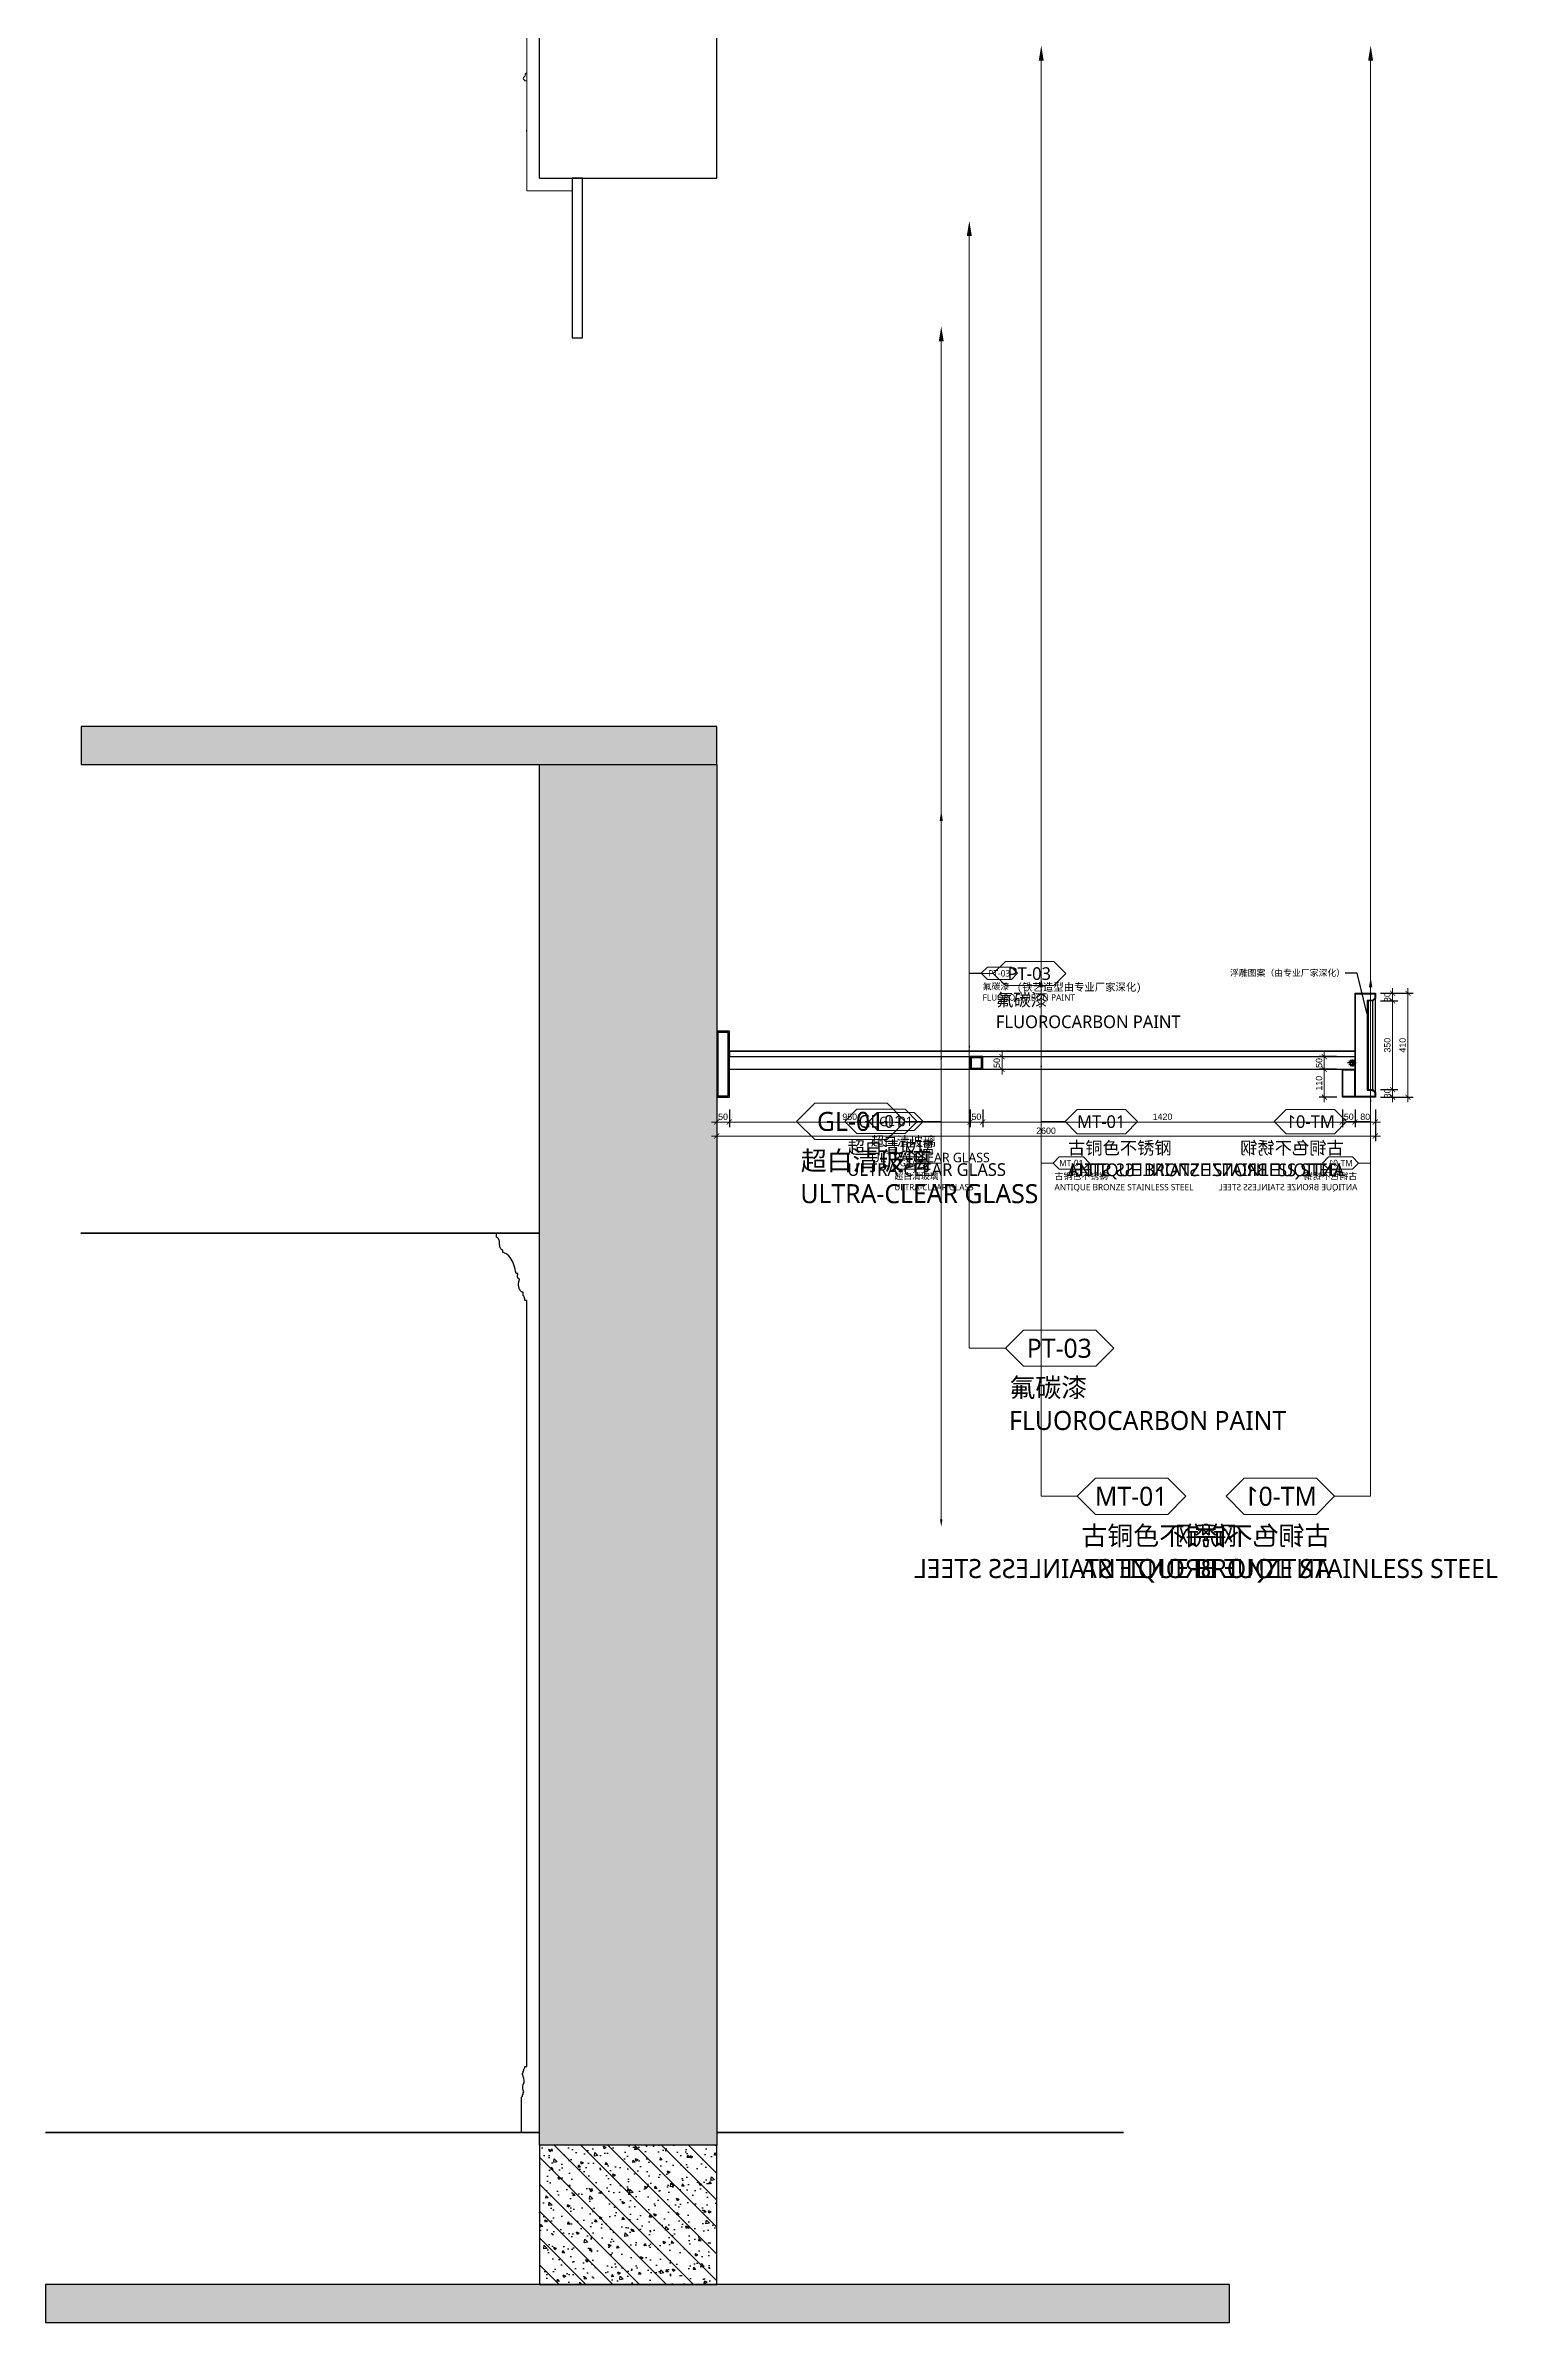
# Model space of a CAD drawing. Header units: millimetres. Extents: x 174511 to 265775, y -1918 to 26385.
# Drawn here: x 243797 to 249619, y 521 to 9509 of the extents above; entities that cross this region are included whole.
import ezdxf
from ezdxf import colors
from ezdxf.entities.mleader import LeaderData, LeaderLine
from ezdxf.enums import TextEntityAlignment as Align
from ezdxf.math import Vec2, Vec3

# ---------------------------------------------------------------- set-up
doc = ezdxf.new("R2010")
doc.units = ezdxf.units.MM
doc.set_wipeout_variables(frame=1)
doc.linetypes.add('DASH', pattern=[0.35, 0.25, -0.1])
doc.linetypes.add('DASHED', pattern=[19.05, 12.7, -6.35])
doc.layers.get('Defpoints').update_dxf_attribs({"color": 250})
for name, color, linetype, lineweight in [('_ACM-A-ANNO-DIMS', 2, 'Continuous', 13), ('_ACM-A-ANNO-DIMS @ 10', 2, 'Continuous', 13), ('_ACM-A-ANNO-DIMS @ 15', 2, 'Continuous', 13), ('_ACM-A-ANNO-DIMS @ 20', 2, 'Continuous', 13), ('_ACM-A-ANNO-DIMS @ 30', 2, 'Continuous', 13), ('_ACM-A-ELVE-MEDM', 3, 'Continuous', 25), ('_ACM-A-ELVE-THIK', 5, 'Continuous', 50), ('A-Doors', 1, 'Continuous', 13), ('I-PL-WALL-FHINISH', 73, 'Continuous', 13)]:
    doc.layers.add(name, color=color, linetype=linetype, lineweight=lineweight)
for name, color, linetype in [('A-天花投影线', 61, 'Continuous'), ('I-DETL-LW01', 1, 'Continuous'), ('I-DETL-LW02', 2, 'Continuous'), ('I-FC', 2, 'Continuous'), ('I-RCP', 2, 'Continuous'), ('I—平面—门', 1, 'Continuous'), ('WALL', 7, 'Continuous'), ('WALL TYPE$0$G-ANNO-NOTE-CH', 7, 'Continuous'), ('WALL TYPE$0$I-SECT-LW03', 3, 'Continuous')]:
    doc.layers.add(name, color=color, linetype=linetype)
doc.styles.add('Arial', font='ARIALUNI.ttf')
doc.styles.add('Arial_1', font='arial.ttf', dxfattribs={"height": 75})
doc.styles.add('MtXpl__1', font='simhei.ttf')
doc.styles.add('WALL TYPE$0$Aecom Chinese', font='Microsoft YaHei.ttf')
doc.dimstyles.new('Aec-Arch-M-注释性', dxfattribs={"dimscale": 2, "dimtxt": 2.5, "dimasz": 2, "dimexe": 2, "dimexo": 2, "dimgap": 0.8, "dimtad": 1, "dimdec": 0, "dimrnd": 5, "dimzin": 3, "dimdsep": 46, "dimtxsty": 'Arial', "dimblk": 'WALL TYPE$0$_ArchTick', "dimcen": 2.5, "dimdle": 2, "dimclrd": 256, "dimclrt": 256, "dimazin": 2, "dimtfac": 0.75, "dimtdec": 0, "dimtix": 1, "dimtmove": 2, "dimatfit": 2, "dimfxl": 5, "dimfxlon": 1, "dimtolj": 1, "dimtzin": 0, "dimlwd": -1, "dimarcsym": 0})

msp = doc.modelspace()

# ---------------------------------------------------------------- texts
at = {"style": 'MtXpl__1'}
msp.add_text('(铁艺造型由专业厂家深化)', height=30, dxfattribs=at).set_placement((247631.6, 5777))

# ---------------------------------------------------------------- blocks, each defined once
blk = doc.blocks.new('*U119')
h = blk.add_hatch(color=250)
h.dxf.hatch_style = 1
h.paths.add_polyline_path([(11064.4, -50), (11064.4, 100), (6391.3, 100), (6391.3, -50)])
blk.add_lwpolyline([(11064.4, -50), (11064.4, 100), (6391.3, 100), (6391.3, -50)], close=True)
blk = doc.blocks.new('*U112')
h = blk.add_hatch()
h.set_pattern_fill('0-钢筋混凝土001-DOM', color=250, scale=15, pattern_type=2)
h.set_pattern_definition([(45, (-500, 1215), (-53.033, 53.033), []), (50, (-500, 1215), (107.58903, -9.4128), [11.25, -123.75]), (355, (-500, 1215), (-20.8127, 112.8288), [9, -99]), (100.4514, (-491.03, 1214.22), (86.7764, 103.4159), [9.561, -105.1713]), (46.1842, (-500, 1245), (160.0862, -24.8279), [16.875, -185.625]), (96.6356, (-486.66, 1242.93), (140.1994, 146.1177), [14.3415, -157.757]), (351.1842, (-500, 1245), (140.1993, 146.1178), [13.5, -148.5]), (21, (-485, 1237.5), (89.53606, -60.39283), [11.25, -123.75]), (326, (-485, 1237.5), (36.4973, 108.7725), [9, -99]), (71.4514, (-477.54, 1232.47), (126.0334, 48.3796), [9.561, -105.1713]), (37.5, (-500, 1215), (1.82398, 49.93408), [0.75, -97.8, 0.75, -100.5, 0.75, -99.375]), (7.5, (-500, 1215), (39.46043, 59.16176), [0.75, -57.3, 0.75, -95.55, 0.75, -37.875]), (327.5, (-533.45, 1215), (80.07337, -3.38323), [0.75, -37.5, 0.75, -117, 0.75, -155.25]), (317.5, (-548.45, 1215), (87.47793, 15.01575), [0.75, -48.75, 0.75, -77.7, 0.75, -110.25])])
h.paths.add_polyline_path([(11630.4, -4819.2), (12330.4, -4819.2), (12330.4, -10269.2), (11630.4, -10269.2)])
blk.add_lwpolyline([(11630.4, -4819.2), (12330.4, -4819.2), (12330.4, -10269.2), (11630.4, -10269.2)], close=True)
blk = doc.blocks.new('*U111')
h = blk.add_hatch()
h.set_pattern_fill('0-钢筋混凝土001-DOM', color=250, scale=15, pattern_type=2)
h.set_pattern_definition([(45, (-500, -3685), (-53.033, 53.033), []), (50, (-500, -3685), (107.58903, -9.4128), [11.25, -123.75]), (355, (-500, -3685), (-20.8127, 112.8288), [9, -99]), (100.4514, (-491.03, -3685.78), (86.7764, 103.4159), [9.561, -105.1713]), (46.1842, (-500, -3655), (160.0862, -24.8279), [16.875, -185.625]), (96.6356, (-486.66, -3657.07), (140.1994, 146.1177), [14.3415, -157.757]), (351.1842, (-500, -3655), (140.1993, 146.1178), [13.5, -148.5]), (21, (-485, -3662.5), (89.53606, -60.39283), [11.25, -123.75]), (326, (-485, -3662.5), (36.4973, 108.7725), [9, -99]), (71.4514, (-477.54, -3667.53), (126.0334, 48.3796), [9.561, -105.1713]), (37.5, (-500, -3685), (1.82398, 49.93408), [0.75, -97.8, 0.75, -100.5, 0.75, -99.375]), (7.5, (-500, -3685), (39.46043, 59.16176), [0.75, -57.3, 0.75, -95.55, 0.75, -37.875]), (327.5, (-533.45, -3685), (80.07337, -3.38323), [0.75, -37.5, 0.75, -117, 0.75, -155.25]), (317.5, (-548.45, -3685), (87.47793, 15.01575), [0.75, -48.75, 0.75, -77.7, 0.75, -110.25])])
h.paths.add_polyline_path([(11630.4, -9719.2), (12330.4, -9719.2), (12330.4, -10269.2), (11630.4, -10269.2)])
blk.add_lwpolyline([(11630.4, -9719.2), (12330.4, -9719.2), (12330.4, -10269.2), (11630.4, -10269.2)], close=True)
blk = doc.blocks.new('*U118')
h = blk.add_hatch(color=250)
h.dxf.hatch_style = 1
h.paths.add_polyline_path([(9040.7, -50), (9040.7, 100), (6531.3, 100), (6531.3, -50)])
blk.add_lwpolyline([(9040.7, -50), (9040.7, 100), (6531.3, 100), (6531.3, -50)], close=True)
blk = doc.blocks.new('*U36')
for points in [[(120, 3550), (120, 3533.8)], [(94.1, 3473.9), (94.3, 3483.1)], [(34.4, 3388.5), (35.7, 3390.8), (42.2, 3390.8)], [(13.7, 3303.1), (13.7, 3316.9)]]:
    blk.add_lwpolyline(points)
for points in [[(28, 3367.7), (29.2, 3370, -3.820271)], [(14, 235.9), (14, 241.1), (12, 244.5, 0.210461), (9.8, 252.3, -0.257124), (7, 260), (0, 260), (0, 3284.6), (7.2, 3284.6)], [(20, 0), (20, 139.4), (17, 142.9, 0.225389), (14, 151.5, 0.258478), (11, 160.1, 0.23997), (13.4, 188.8, -0.251402), (14, 220.4), (14, 225.5)]]:
    blk.add_lwpolyline(points, format="xyb")
blk.add_ellipse((14, 230.7), major_axis=(0, 5.17), ratio=0.583714, start_param=3.141593, end_param=6.283185)
for points in [[(94.3, 3483.1), (95.3, 3483.2), (97.2, 3483.8), (99.9, 3485.7), (102, 3488.2), (104.4, 3492.7), (106.2, 3499.1), (106.7, 3502.6), (106.8, 3506.2)], [(106.8, 3506.2), (106.8, 3508), (106.8, 3509.9), (107.2, 3515.3), (107.9, 3518.8), (108.9, 3522.1), (110.1, 3525.1), (111.5, 3527.7), (114.1, 3530.9), (116, 3532.4), (117.9, 3533.4), (119, 3533.7), (120, 3533.8)], [(42.2, 3390.8), (50.5, 3425.4), (57, 3440.2), (77.1, 3465.5), (83.7, 3469.9), (94.1, 3473.9)], [(13.7, 3316.9), (15.6, 3316.9), (17.6, 3317.2), (21.3, 3319), (24.7, 3322.2), (26.3, 3324.3), (28.9, 3329.4), (29.9, 3332.3), (30.8, 3335.4), (31.5, 3338.6), (31.9, 3341.9), (32.2, 3345.4), (32, 3352.3), (31.6, 3355.7), (31, 3358.9), (30.2, 3362), (29.2, 3365), (28, 3367.7)], [(29.2, 3370), (30, 3369.8), (30.7, 3369.8), (31.5, 3370), (32.2, 3370.3), (32.9, 3370.8), (33.5, 3371.4), (34.7, 3373.1), (35.6, 3375.2), (36.2, 3377.6), (36.4, 3380.2), (36.3, 3382.8), (36.1, 3384.1), (35.4, 3386.5), (34.4, 3388.5)], [(7.2, 3284.6), (7.8, 3291.2), (8.5, 3294.1), (9.6, 3297.3), (11.6, 3300.8), (13.7, 3303.1)]]:
    blk.add_spline(points, degree=3)
blk = doc.blocks.new('天花LED灯带')
blk.add_wipeout([(0, -5), (10, -5), (10, 5), (0, 5)])
blk.add_hatch(color=8).paths.add_polyline_path([(1, -4), (3, -4), (3, 4), (1, 4)])
at = {"color": 8}
for p, q in [((-2, 0), (15, 0)), ((5, 7), (5, -7)), ((10, 3), (12, 3.4)), ((10, -3), (12, -3.4))]:
    blk.add_line(p, q, dxfattribs=at)
for points in [[(0, -5), (10, -5), (10, 5), (0, 5)], [(1, -4), (3, -4), (3, 4), (1, 4)]]:
    blk.add_lwpolyline(points, close=True)
blk.add_lwpolyline([(7.5, 4, -0.414214), (7.6, 3.9), (7.6, 3.7, 0.463455), (7.7, 3.6), (8.4, 3.7), (8.4, 3.9, -0.414214), (8.5, 4), (10, 4), (10, -4), (8.5, -4, -0.414214), (8.4, -3.9), (8.4, -3.7), (7.7, -3.6, 0.463455), (7.6, -3.7), (7.6, -3.9, -0.414214), (7.5, -4), (1, -4), (1, 4), (7.5, 4)], format="xyb")
blk.add_lwpolyline([(7, 3.1), (7, 3.9, -0.414214), (7.1, 4), (7.4, 4, -0.414214), (7.6, 3.8), (7.6, 3.7, 0.463455), (7.7, 3.6), (10, 4), (10, -4), (7.7, -3.6, 0.463455), (7.6, -3.7), (7.6, -3.8, -0.414214), (7.4, -4), (7.1, -4, -0.414214), (7, -3.9), (7, -3.1, -0.463455), (7.2, -2.9), (9.4, -3.3), (9.4, 3.3), (7.2, 2.9, -0.463455)], format="xyb", close=True)
blk = doc.blocks.new('WALL TYPE$0$_ArchTick')
at = {"color": 0, "linetype": 'ByBlock', "const_width": 0.15}
blk.add_lwpolyline([(-0.5, -0.5), (0.5, 0.5)], dxfattribs=at)
blk = doc.blocks.new('*D147')
at = {"layer": '_ACM-A-ANNO-DIMS', "color": 0, "lineweight": -2, "transparency": 16777216}
for p, q in [((248966.1, 5309.3), (248966.1, 5239.3)), ((249046.1, 5309.3), (249046.1, 5239.3))]:
    blk.add_line(p, q, dxfattribs=at)
at = {"layer": '_ACM-A-ANNO-DIMS', "transparency": 16777216}
blk.add_line((249066.1, 5259.3), (248946.1, 5259.3), dxfattribs=at)
at = {"layer": 'Defpoints', "color": 0, "transparency": 16777216}
for p in [(248966.1, 5357.5), (249046.1, 5357.5), (248966.1, 5259.3)]:
    blk.add_point(p, dxfattribs=at)
at = {"layer": '_ACM-A-ANNO-DIMS', "transparency": 16777216, "xscale": 20, "yscale": 20, "zscale": 20, "rotation": 180}
blk.add_blockref('WALL TYPE$0$_ArchTick', (248966.1, 5259.3), dxfattribs=at)
at = {"layer": '_ACM-A-ANNO-DIMS', "transparency": 16777216, "xscale": 20, "yscale": 20, "zscale": 20}
blk.add_blockref('WALL TYPE$0$_ArchTick', (249046.1, 5259.3), dxfattribs=at)
at = {"layer": '_ACM-A-ANNO-DIMS', "transparency": 16777216, "insert": (249006.1, 5280.1), "char_height": 25, "attachment_point": 5, "style": 'Arial'}
blk.add_mtext('\\A1;80', dxfattribs=at)
blk = doc.blocks.new('*D148')
at = {"layer": '_ACM-A-ANNO-DIMS', "color": 0, "lineweight": -2, "transparency": 16777216}
for p, q in [((248916.1, 5309.3), (248916.1, 5239.3)), ((248966.1, 5309.3), (248966.1, 5239.3))]:
    blk.add_line(p, q, dxfattribs=at)
at = {"layer": '_ACM-A-ANNO-DIMS', "transparency": 16777216}
for p, q in [((248916.1, 5259.3), (248896.1, 5259.3)), ((248966.1, 5259.3), (248916.1, 5259.3)), ((248966.1, 5259.3), (248986.1, 5259.3))]:
    blk.add_line(p, q, dxfattribs=at)
at = {"layer": 'Defpoints', "color": 0, "transparency": 16777216}
for p in [(248916.1, 5357.5), (248966.1, 5357.5), (248916.1, 5259.3)]:
    blk.add_point(p, dxfattribs=at)
at = {"layer": '_ACM-A-ANNO-DIMS', "transparency": 16777216, "xscale": 20, "yscale": 20, "zscale": 20}
blk.add_blockref('WALL TYPE$0$_ArchTick', (248916.1, 5259.3), dxfattribs=at)
at = {"layer": '_ACM-A-ANNO-DIMS', "transparency": 16777216, "xscale": 20, "yscale": 20, "zscale": 20, "rotation": 180}
blk.add_blockref('WALL TYPE$0$_ArchTick', (248966.1, 5259.3), dxfattribs=at)
at = {"layer": '_ACM-A-ANNO-DIMS', "transparency": 16777216, "insert": (248941.1, 5280.1), "char_height": 25, "attachment_point": 5, "style": 'Arial'}
blk.add_mtext('\\A1;50', dxfattribs=at)
blk = doc.blocks.new('*D149')
at = {"layer": '_ACM-A-ANNO-DIMS', "color": 0, "lineweight": -2, "transparency": 16777216}
for p, q in [((247496.1, 5309.3), (247496.1, 5239.3)), ((248916.1, 5309.3), (248916.1, 5239.3))]:
    blk.add_line(p, q, dxfattribs=at)
at = {"layer": '_ACM-A-ANNO-DIMS', "transparency": 16777216}
blk.add_line((248936.1, 5259.3), (247476.1, 5259.3), dxfattribs=at)
at = {"layer": 'Defpoints', "color": 0, "transparency": 16777216}
for p in [(247496.1, 5357.5), (248916.1, 5357.5), (247496.1, 5259.3)]:
    blk.add_point(p, dxfattribs=at)
at = {"layer": '_ACM-A-ANNO-DIMS', "transparency": 16777216, "xscale": 20, "yscale": 20, "zscale": 20, "rotation": 180}
blk.add_blockref('WALL TYPE$0$_ArchTick', (247496.1, 5259.3), dxfattribs=at)
at = {"layer": '_ACM-A-ANNO-DIMS', "transparency": 16777216, "xscale": 20, "yscale": 20, "zscale": 20}
blk.add_blockref('WALL TYPE$0$_ArchTick', (248916.1, 5259.3), dxfattribs=at)
at = {"layer": '_ACM-A-ANNO-DIMS', "transparency": 16777216, "insert": (248206.1, 5280.1), "char_height": 25, "attachment_point": 5, "style": 'Arial'}
blk.add_mtext('\\A1;1420', dxfattribs=at)
blk = doc.blocks.new('*D150')
at = {"layer": '_ACM-A-ANNO-DIMS', "color": 0, "lineweight": -2, "transparency": 16777216}
for p, q in [((246446.1, 5309.3), (246446.1, 5239.3)), ((246496.1, 5309.3), (246496.1, 5239.3))]:
    blk.add_line(p, q, dxfattribs=at)
at = {"layer": '_ACM-A-ANNO-DIMS', "transparency": 16777216}
for p, q in [((246446.1, 5259.3), (246426.1, 5259.3)), ((246496.1, 5259.3), (246446.1, 5259.3)), ((246496.1, 5259.3), (246516.1, 5259.3))]:
    blk.add_line(p, q, dxfattribs=at)
at = {"layer": 'Defpoints', "color": 0, "transparency": 16777216}
for p in [(246446.1, 5357.5), (246496.1, 5357.5), (246446.1, 5259.3)]:
    blk.add_point(p, dxfattribs=at)
at = {"layer": '_ACM-A-ANNO-DIMS', "transparency": 16777216, "xscale": 20, "yscale": 20, "zscale": 20}
blk.add_blockref('WALL TYPE$0$_ArchTick', (246446.1, 5259.3), dxfattribs=at)
at = {"layer": '_ACM-A-ANNO-DIMS', "transparency": 16777216, "xscale": 20, "yscale": 20, "zscale": 20, "rotation": 180}
blk.add_blockref('WALL TYPE$0$_ArchTick', (246496.1, 5259.3), dxfattribs=at)
at = {"layer": '_ACM-A-ANNO-DIMS', "transparency": 16777216, "insert": (246471.1, 5280.1), "char_height": 25, "attachment_point": 5, "style": 'Arial'}
blk.add_mtext('\\A1;50', dxfattribs=at)
blk = doc.blocks.new('*D151')
at = {"layer": '_ACM-A-ANNO-DIMS', "color": 0, "lineweight": -2, "transparency": 16777216}
for p, q in [((247446.1, 5309.3), (247446.1, 5239.3)), ((247496.1, 5309.3), (247496.1, 5239.3))]:
    blk.add_line(p, q, dxfattribs=at)
at = {"layer": '_ACM-A-ANNO-DIMS', "transparency": 16777216}
for p, q in [((247446.1, 5259.3), (247426.1, 5259.3)), ((247496.1, 5259.3), (247446.1, 5259.3)), ((247496.1, 5259.3), (247516.1, 5259.3))]:
    blk.add_line(p, q, dxfattribs=at)
at = {"layer": 'Defpoints', "color": 0, "transparency": 16777216}
for p in [(247446.1, 5357.5), (247496.1, 5357.5), (247446.1, 5259.3)]:
    blk.add_point(p, dxfattribs=at)
at = {"layer": '_ACM-A-ANNO-DIMS', "transparency": 16777216, "xscale": 20, "yscale": 20, "zscale": 20}
blk.add_blockref('WALL TYPE$0$_ArchTick', (247446.1, 5259.3), dxfattribs=at)
at = {"layer": '_ACM-A-ANNO-DIMS', "transparency": 16777216, "xscale": 20, "yscale": 20, "zscale": 20, "rotation": 180}
blk.add_blockref('WALL TYPE$0$_ArchTick', (247496.1, 5259.3), dxfattribs=at)
at = {"layer": '_ACM-A-ANNO-DIMS', "transparency": 16777216, "insert": (247471.1, 5280.1), "char_height": 25, "attachment_point": 5, "style": 'Arial'}
blk.add_mtext('\\A1;50', dxfattribs=at)
blk = doc.blocks.new('*D152')
at = {"layer": '_ACM-A-ANNO-DIMS', "color": 0, "lineweight": -2, "transparency": 16777216}
for p, q in [((246496.1, 5309.3), (246496.1, 5239.3)), ((247446.1, 5309.3), (247446.1, 5239.3))]:
    blk.add_line(p, q, dxfattribs=at)
at = {"layer": '_ACM-A-ANNO-DIMS', "transparency": 16777216}
blk.add_line((247466.1, 5259.3), (246476.1, 5259.3), dxfattribs=at)
at = {"layer": 'Defpoints', "color": 0, "transparency": 16777216}
for p in [(246496.1, 5357.5), (247446.1, 5357.5), (246496.1, 5259.3)]:
    blk.add_point(p, dxfattribs=at)
at = {"layer": '_ACM-A-ANNO-DIMS', "transparency": 16777216, "xscale": 20, "yscale": 20, "zscale": 20, "rotation": 180}
blk.add_blockref('WALL TYPE$0$_ArchTick', (246496.1, 5259.3), dxfattribs=at)
at = {"layer": '_ACM-A-ANNO-DIMS', "transparency": 16777216, "xscale": 20, "yscale": 20, "zscale": 20}
blk.add_blockref('WALL TYPE$0$_ArchTick', (247446.1, 5259.3), dxfattribs=at)
at = {"layer": '_ACM-A-ANNO-DIMS', "transparency": 16777216, "insert": (246971.1, 5280.1), "char_height": 25, "attachment_point": 5, "style": 'Arial'}
blk.add_mtext('\\A1;950', dxfattribs=at)
blk = doc.blocks.new('*D153')
at = {"layer": '_ACM-A-ANNO-DIMS', "transparency": 16777216}
for p, q in [((249114.4, 5387.5), (249114.4, 5407.5)), ((249114.4, 5357.5), (249114.4, 5387.5)), ((249114.4, 5357.5), (249114.4, 5337.5))]:
    blk.add_line(p, q, dxfattribs=at)
at = {"layer": '_ACM-A-ANNO-DIMS', "color": 0, "lineweight": -2, "transparency": 16777216}
for p, q in [((249066.1, 5387.5), (249134.4, 5387.5)), ((249066.1, 5357.5), (249134.4, 5357.5))]:
    blk.add_line(p, q, dxfattribs=at)
at = {"layer": 'Defpoints', "color": 0, "transparency": 16777216}
for p in [(249046.1, 5387.5), (249046.1, 5357.5), (249114.4, 5387.5)]:
    blk.add_point(p, dxfattribs=at)
at = {"layer": '_ACM-A-ANNO-DIMS', "transparency": 16777216, "xscale": 20, "yscale": 20, "zscale": 20}
for p, rotation in [((249114.4, 5387.5), 270), ((249114.4, 5357.5), 90)]:
    blk.add_blockref('WALL TYPE$0$_ArchTick', p, dxfattribs=dict(at, rotation=rotation))
at = {"layer": '_ACM-A-ANNO-DIMS', "transparency": 16777216, "insert": (249093.6, 5372.5), "char_height": 25, "attachment_point": 5, "rotation": 90, "style": 'Arial'}
blk.add_mtext('\\A1;30', dxfattribs=at)
blk = doc.blocks.new('*D154')
at = {"layer": '_ACM-A-ANNO-DIMS', "color": 0, "lineweight": -2, "transparency": 16777216}
for p, q in [((249066.1, 5767.5), (249134.4, 5767.5)), ((249066.1, 5737.5), (249134.4, 5737.5))]:
    blk.add_line(p, q, dxfattribs=at)
at = {"layer": '_ACM-A-ANNO-DIMS', "transparency": 16777216}
for p, q in [((249114.4, 5767.5), (249114.4, 5787.5)), ((249114.4, 5737.5), (249114.4, 5767.5)), ((249114.4, 5737.5), (249114.4, 5717.5))]:
    blk.add_line(p, q, dxfattribs=at)
at = {"layer": 'Defpoints', "color": 0, "transparency": 16777216}
for p in [(249046.1, 5767.5), (249114.4, 5767.5), (249046.1, 5737.5)]:
    blk.add_point(p, dxfattribs=at)
at = {"layer": '_ACM-A-ANNO-DIMS', "transparency": 16777216, "xscale": 20, "yscale": 20, "zscale": 20}
for p, rotation in [((249114.4, 5767.5), 270), ((249114.4, 5737.5), 90)]:
    blk.add_blockref('WALL TYPE$0$_ArchTick', p, dxfattribs=dict(at, rotation=rotation))
at = {"layer": '_ACM-A-ANNO-DIMS', "transparency": 16777216, "insert": (249093.6, 5752.5), "char_height": 25, "attachment_point": 5, "rotation": 90, "style": 'Arial'}
blk.add_mtext('\\A1;30', dxfattribs=at)
blk = doc.blocks.new('*D155')
at = {"layer": '_ACM-A-ANNO-DIMS', "transparency": 16777216}
blk.add_line((249114.4, 5367.5), (249114.4, 5757.5), dxfattribs=at)
at = {"layer": '_ACM-A-ANNO-DIMS', "color": 0, "lineweight": -2, "transparency": 16777216}
for p, q in [((249066.1, 5737.5), (249134.4, 5737.5)), ((249066.1, 5387.5), (249134.4, 5387.5))]:
    blk.add_line(p, q, dxfattribs=at)
at = {"layer": 'Defpoints', "color": 0, "transparency": 16777216}
for p in [(249046.1, 5737.5), (249114.4, 5737.5), (249046.1, 5387.5)]:
    blk.add_point(p, dxfattribs=at)
at = {"layer": '_ACM-A-ANNO-DIMS', "transparency": 16777216, "xscale": 20, "yscale": 20, "zscale": 20}
for p, rotation in [((249114.4, 5737.5), 90), ((249114.4, 5387.5), 270)]:
    blk.add_blockref('WALL TYPE$0$_ArchTick', p, dxfattribs=dict(at, rotation=rotation))
at = {"layer": '_ACM-A-ANNO-DIMS', "transparency": 16777216, "insert": (249093.6, 5562.5), "char_height": 25, "attachment_point": 5, "rotation": 90, "style": 'Arial'}
blk.add_mtext('\\A1;350', dxfattribs=at)
blk = doc.blocks.new('*D156')
at = {"layer": '_ACM-A-ANNO-DIMS', "transparency": 16777216}
blk.add_line((248844.7, 5337.5), (248844.7, 5487.5), dxfattribs=at)
at = {"layer": '_ACM-A-ANNO-DIMS', "color": 0, "lineweight": -2, "transparency": 16777216}
for p, q in [((248892.2, 5467.5), (248824.7, 5467.5)), ((248894.7, 5357.5), (248824.7, 5357.5))]:
    blk.add_line(p, q, dxfattribs=at)
at = {"layer": 'Defpoints', "color": 0, "transparency": 16777216}
for p in [(248844.7, 5467.5), (248912.2, 5467.5), (248916.1, 5357.5)]:
    blk.add_point(p, dxfattribs=at)
at = {"layer": '_ACM-A-ANNO-DIMS', "transparency": 16777216, "xscale": 20, "yscale": 20, "zscale": 20}
for p, rotation in [((248844.7, 5467.5), 90), ((248844.7, 5357.5), 270)]:
    blk.add_blockref('WALL TYPE$0$_ArchTick', p, dxfattribs=dict(at, rotation=rotation))
at = {"layer": '_ACM-A-ANNO-DIMS', "transparency": 16777216, "insert": (248823.9, 5412.5), "char_height": 25, "attachment_point": 5, "rotation": 90, "style": 'Arial'}
blk.add_mtext('\\A1;110', dxfattribs=at)
blk = doc.blocks.new('*D157')
at = {"layer": '_ACM-A-ANNO-DIMS', "color": 0, "lineweight": -2, "transparency": 16777216}
for p, q in [((248892.2, 5517.5), (248824.7, 5517.5)), ((248892.2, 5467.5), (248824.7, 5467.5))]:
    blk.add_line(p, q, dxfattribs=at)
at = {"layer": '_ACM-A-ANNO-DIMS', "transparency": 16777216}
for p, q in [((248844.7, 5517.5), (248844.7, 5537.5)), ((248844.7, 5467.5), (248844.7, 5517.5)), ((248844.7, 5467.5), (248844.7, 5447.5))]:
    blk.add_line(p, q, dxfattribs=at)
at = {"layer": 'Defpoints', "color": 0, "transparency": 16777216}
for p in [(248844.7, 5517.5), (248912.2, 5517.5), (248912.2, 5467.5)]:
    blk.add_point(p, dxfattribs=at)
at = {"layer": '_ACM-A-ANNO-DIMS', "transparency": 16777216, "xscale": 20, "yscale": 20, "zscale": 20}
for p, rotation in [((248844.7, 5517.5), 270), ((248844.7, 5467.5), 90)]:
    blk.add_blockref('WALL TYPE$0$_ArchTick', p, dxfattribs=dict(at, rotation=rotation))
at = {"layer": '_ACM-A-ANNO-DIMS', "transparency": 16777216, "insert": (248823.9, 5492.5), "char_height": 25, "attachment_point": 5, "rotation": 90, "style": 'Arial'}
blk.add_mtext('\\A1;50', dxfattribs=at)
blk = doc.blocks.new('*D158')
at = {"layer": '_ACM-A-ANNO-DIMS', "color": 0, "lineweight": -2, "transparency": 16777216}
for p, q in [((247522.5, 5517.5), (247592.5, 5517.5)), ((247522.5, 5467.5), (247592.5, 5467.5))]:
    blk.add_line(p, q, dxfattribs=at)
at = {"layer": '_ACM-A-ANNO-DIMS', "transparency": 16777216}
for p, q in [((247572.5, 5517.5), (247572.5, 5537.5)), ((247572.5, 5467.5), (247572.5, 5517.5)), ((247572.5, 5467.5), (247572.5, 5447.5))]:
    blk.add_line(p, q, dxfattribs=at)
at = {"layer": 'Defpoints', "color": 0, "transparency": 16777216}
for p in [(247496.1, 5517.5, 0), (247572.5, 5517.5), (247496.1, 5467.5, 0)]:
    blk.add_point(p, dxfattribs=at)
at = {"layer": '_ACM-A-ANNO-DIMS', "transparency": 16777216, "xscale": 20, "yscale": 20, "zscale": 20}
for p, rotation in [((247572.5, 5517.5), 270), ((247572.5, 5467.5), 90)]:
    blk.add_blockref('WALL TYPE$0$_ArchTick', p, dxfattribs=dict(at, rotation=rotation))
at = {"layer": '_ACM-A-ANNO-DIMS', "transparency": 16777216, "insert": (247551.8, 5492.5), "char_height": 25, "attachment_point": 5, "rotation": 90, "style": 'Arial'}
blk.add_mtext('\\A1;50', dxfattribs=at)
blk = doc.blocks.new('WHA12202707')
at = {"transparency": 16777216}
for p, q in [((2.38, 2.38), (0, 0)), ((2.38, -2.38), (0, 0)), ((11.91, 2.38), (2.38, 2.38)), ((11.91, 2.38), (14.29, 0)), ((11.91, -2.38), (14.29, 0)), ((2.38, -2.38), (11.91, -2.38))]:
    blk.add_line(p, q, dxfattribs=at)
at = {"transparency": 16777216, "style": 'WALL TYPE$0$Aecom Chinese'}
blk.add_attdef('英文2', (0.49, -14.58), '', height=2.5, dxfattribs=at)
at = {"layer": 'WALL TYPE$0$G-ANNO-NOTE-CH', "transparency": 16777216, "style": 'WALL TYPE$0$Aecom Chinese'}
blk.add_attdef('编号', text='', height=2.5, dxfattribs=at).set_placement((7.1, 0), align=Align.MIDDLE)
for tag, p in [('中文', (0.54, -5.18)), ('英文', (0.49, -9.51))]:
    blk.add_attdef(tag, text='', height=2.5, dxfattribs=at).set_placement(p, align=Align.MIDDLE_LEFT)
blk = doc.blocks.new('*D159')
at = {"layer": '_ACM-A-ANNO-DIMS', "color": 0, "lineweight": -2, "transparency": 16777216}
for p, q in [((246446.1, 5254.1), (246446.1, 5184.1)), ((249046.1, 5254.1), (249046.1, 5184.1))]:
    blk.add_line(p, q, dxfattribs=at)
at = {"layer": '_ACM-A-ANNO-DIMS', "transparency": 16777216}
blk.add_line((249066.1, 5204.1), (246426.1, 5204.1), dxfattribs=at)
at = {"layer": 'Defpoints', "color": 0, "transparency": 16777216}
for p in [(246446.1, 5357.5), (249046.1, 5357.5), (246446.1, 5204.1)]:
    blk.add_point(p, dxfattribs=at)
at = {"layer": '_ACM-A-ANNO-DIMS', "transparency": 16777216, "xscale": 20, "yscale": 20, "zscale": 20, "rotation": 180}
blk.add_blockref('WALL TYPE$0$_ArchTick', (246446.1, 5204.1), dxfattribs=at)
at = {"layer": '_ACM-A-ANNO-DIMS', "transparency": 16777216, "xscale": 20, "yscale": 20, "zscale": 20}
blk.add_blockref('WALL TYPE$0$_ArchTick', (249046.1, 5204.1), dxfattribs=at)
at = {"layer": '_ACM-A-ANNO-DIMS', "transparency": 16777216, "insert": (247746.1, 5224.9), "char_height": 25, "attachment_point": 5, "style": 'Arial'}
blk.add_mtext('\\A1;2600', dxfattribs=at)
blk = doc.blocks.new('*D160')
at = {"layer": '_ACM-A-ANNO-DIMS', "color": 0, "lineweight": -2, "transparency": 16777216}
for p, q in [((249124.8, 5767.5), (249194.8, 5767.5)), ((249124.8, 5357.5), (249194.8, 5357.5))]:
    blk.add_line(p, q, dxfattribs=at)
at = {"layer": '_ACM-A-ANNO-DIMS', "transparency": 16777216}
blk.add_line((249174.8, 5337.5), (249174.8, 5787.5), dxfattribs=at)
at = {"layer": 'Defpoints', "color": 0, "transparency": 16777216}
for p in [(249046.1, 5767.5), (249174.8, 5767.5), (249046.1, 5357.5)]:
    blk.add_point(p, dxfattribs=at)
at = {"layer": '_ACM-A-ANNO-DIMS', "transparency": 16777216, "xscale": 20, "yscale": 20, "zscale": 20}
for p, rotation in [((249174.8, 5767.5), 90), ((249174.8, 5357.5), 270)]:
    blk.add_blockref('WALL TYPE$0$_ArchTick', p, dxfattribs=dict(at, rotation=rotation))
at = {"layer": '_ACM-A-ANNO-DIMS', "transparency": 16777216, "insert": (249154, 5562.5), "char_height": 25, "attachment_point": 5, "rotation": 90, "style": 'Arial'}
blk.add_mtext('\\A1;410', dxfattribs=at)
blk = doc.blocks.new('K_58')
at = {"layer": 'A-Doors'}
for points in [[(-922.5, -240.1), (22.5, -240.1), (22.5, -200.1), (-922.5, -200.1)], [(967.5, -240.1), (22.5, -240.1), (22.5, -200.1), (967.5, -200.1)]]:
    blk.add_lwpolyline(points, close=True, dxfattribs=at)
at = {"layer": 'A-Doors', "color": 252, "linetype": 'DASH', "ltscale": 75}
for points in [[(-922.5, -240.1), (-922.5, -1185.1), (-882.5, -1185.1), (-882.5, -240.1)], [(967.5, -240.1), (967.5, -1185.1), (927.5, -1185.1), (927.5, -240.1)]]:
    blk.add_lwpolyline(points, close=True, dxfattribs=at)
for centre, start, end in [((-902.5, -259.5), 268.7622, 2.43767), ((947.5, -259.5), 177.56233, 271.2378)]:
    blk.add_arc(centre, 925.8, start, end, dxfattribs=at)
at = {"layer": 'A-天花投影线', "linetype": 'DASHED', "ltscale": 8}
for points in [[(-1349.8, -1770.1), (-1299.8, -1770.1), (-1299.8, -820.1), (-1349.8, -820.1)], [(-451.8, -1770.1), (-401.8, -1770.1), (-401.8, -820.1), (-451.8, -820.1)], [(446.2, -1770.1), (496.2, -1770.1), (496.2, -820.1), (446.2, -820.1)], [(1344.2, -1770.1), (1394.2, -1770.1), (1394.2, -820.1), (1344.2, -820.1)]]:
    blk.add_lwpolyline(points, close=True, dxfattribs=at)
for points in [[(2242.2, -1770.1), (-2197.8, -1770.1)], [(-2196.6, -1820.1), (2241, -1820.1)], [(-1299.8, -2990), (-1299.8, -1820.1), (-1349.8, -1820.1), (-1349.8, -2963.8)], [(-401.8, -3262), (-401.8, -1820.1), (-451.8, -1820.1), (-451.8, -3254.9)], [(496.2, -3254.9), (496.2, -1820.1), (446.2, -1820.1), (446.2, -3262)], [(1394.2, -2963.8), (1394.2, -1820.1), (1344.2, -1820.1), (1344.2, -2990)]]:
    blk.add_lwpolyline(points, dxfattribs=at)
at = {"layer": 'I-DETL-LW02'}
for points in [[(-2277.8, -1770.1), (-2277.8, -770.1), (-2197.8, -770.1), (-2197.8, -1770.1)], [(2242.2, -1770.1), (2242.2, -770.1), (2322.2, -770.1), (2322.2, -1770.1)]]:
    blk.add_lwpolyline(points, dxfattribs=at)
blk.add_lwpolyline([(-2197.8, -820.1), (2242.2, -820.1), (2242.2, -770.1), (-2197.8, -770.1)], close=True, dxfattribs=at)
blk.add_ellipse((22.2, -1770.1, 0), major_axis=(-2300, 0), ratio=0.695656, start_param=0, end_param=3.141593, dxfattribs=at)
blk.add_open_spline([(-2197.8, -1770.1), (-2197.8, -1803.8), (-2196.1, -1837.4), (-2187.7, -1923.2), (-2178.7, -1975.3), (-2152.6, -2078.7), (-2135.6, -2130), (-2093.8, -2231.4), (-2069, -2281.4), (-2011.7, -2379.8), (-1979.3, -2428.1), (-1906.9, -2522.3), (-1867.1, -2568.2), (-1780.4, -2657.1), (-1733.5, -2700.1), (-1633.3, -2782.6), (-1579.9, -2822.1), (-1467.2, -2897.1), (-1407.9, -2932.6), (-1284, -2999.2), (-1219.4, -3030.2), (-1085.7, -3087.5), (-1016.5, -3113.8), (-874.6, -3161), (-801.7, -3182.1), (-653.1, -3218.8), (-577.3, -3234.4), (-423.8, -3260), (-346, -3269.9), (-189.3, -3284.1), (-110.4, -3288.4), (47.6, -3291), (126.7, -3289.4), (284.2, -3280.4), (362.6, -3273), (517.8, -3252.6), (594.6, -3239.5), (745.6, -3207.8), (819.9, -3189.2), (965.1, -3146.6), (1036, -3122.7), (1173.7, -3069.8), (1240.4, -3040.9), (1368.9, -2978.4), (1430.7, -2944.9), (1548.7, -2873.6), (1604.8, -2835.8), (1710.8, -2756.6), (1760.7, -2715.1), (1853.7, -2629), (1896.7, -2584.3), (1975.7, -2492.4), (2011.5, -2445.1), (2075.7, -2348.5), (2104, -2299.2), (2152.8, -2199), (2173.3, -2148.2), (2206.5, -2045.6), (2219.2, -1993.8), (2236.6, -1889.8), (2241.3, -1837.5), (2242.2, -1780.2), (2242.2, -1775.1), (2242.2, -1770.1)], degree=3, knots=[0, 0, 0, 0, 0.068009, 0.068009, 0.173644, 0.173644, 0.279279, 0.279279, 0.384914, 0.384914, 0.490549, 0.490549, 0.596184, 0.596184, 0.701819, 0.701819, 0.807454, 0.807454, 0.913089, 0.913089, 1.018724, 1.018724, 1.124359, 1.124359, 1.229994, 1.229994, 1.335629, 1.335629, 1.441264, 1.441264, 1.5469, 1.5469, 1.652535, 1.652535, 1.75817, 1.75817, 1.863805, 1.863805, 1.96944, 1.96944, 2.075075, 2.075075, 2.18071, 2.18071, 2.286345, 2.286345, 2.39198, 2.39198, 2.497615, 2.497615, 2.60325, 2.60325, 2.708885, 2.708885, 2.81452, 2.81452, 2.920155, 2.920155, 3.02579, 3.02579, 3.131425, 3.131425, 3.141593, 3.141593, 3.141593, 3.141593], dxfattribs=at)
at = {"layer": 'I-FC'}
blk.add_lwpolyline([(1597.5, -770.1), (-1552.5, -770.1)], dxfattribs=at)
at = {"layer": 'I-PL-WALL-FHINISH'}
for points in [[(-1662.5, -70), (-1662.5, 0), (-1605.5, 0, 0.37825), (-1600.7, -3, -0.623496), (-1596, -5, -0.284819), (-1572.1, -5, -0.636149), (-1565, -3, -0.282378), (-1552.7, -3.5, 0.186128), (-1524.4, -12.1, -0.824383), (-1518.5, -13.1), (-1516.1, -13.1, 0.262247), (-1512.5, -16.1), (-1512.5, -20.1), (-1502.5, -20.1), (-1502.5, -200.1)], [(1707.5, -70), (1707.5, 0), (1650.5, 0, -0.37825), (1645.7, -3, 0.623496), (1641, -5, 0.284819), (1617.1, -5, 0.636149), (1610, -3, 0.282378), (1597.7, -3.5, -0.186128), (1569.4, -12.1, 0.824383), (1563.5, -13.1), (1561.1, -13.1, -0.262247), (1557.5, -16.1), (1557.5, -20.1), (1547.5, -20.1), (1547.5, -200.1)]]:
    blk.add_lwpolyline(points, format="xyb", dxfattribs=at)
for points in [[(-4192.5, -200.1), (-4192.5, -20.1), (-1662.5, -20.1)], [(1707.5, -20.1), (4187.5, -20.1), (4187.5, -200.1)]]:
    blk.add_lwpolyline(points, dxfattribs=at)
for points in [[(-3952.5, -19.1), (-3957.5, -19.1), (-3957.5, -20.1), (-3952.5, -20.1)], [(-1792.5, -19.1), (-1787.5, -19.1), (-1787.5, -20.1), (-1792.5, -20.1)], [(3867.5, -19.1), (3872.5, -19.1), (3872.5, -20.1), (3867.5, -20.1)]]:
    blk.add_lwpolyline(points, close=True, dxfattribs=at)
for points in [[(-3757.5, -20.1), (-3757.5, -12.1, 0.320816), (-3754.8, -9.5), (-3754.2, -9.5, -0.466827), (-3742.8, -9.5), (-3742.2, -9.5, 0.468154), (-3734.8, -14.6), (-3734.2, -15.3, -0.645582), (-3730.8, -15.5), (-3730.2, -15.5, 0.415157), (-3727.5, -16.8), (-3727.5, -20.1)], [(-1987.5, -20.1), (-1987.5, -12.1, -0.320816), (-1990.2, -9.5), (-1990.8, -9.5, 0.466827), (-2002.2, -9.5), (-2002.8, -9.5, -0.468154), (-2010.2, -14.6), (-2010.8, -15.3, 0.645582), (-2014.2, -15.5), (-2014.8, -15.5, -0.415157), (-2017.5, -16.8), (-2017.5, -20.1)], [(1902.5, -20.1), (1902.5, -12.1, 0.320816), (1905.2, -9.5), (1905.8, -9.5, -0.466827), (1917.2, -9.5), (1917.8, -9.5, 0.468154), (1925.2, -14.6), (1925.8, -15.3, -0.645582), (1929.2, -15.5), (1929.8, -15.5, 0.415157), (1932.5, -16.8), (1932.5, -20.1)], [(3672.5, -20.1), (3672.5, -12.1, -0.320816), (3669.8, -9.5), (3669.2, -9.5, 0.466827), (3657.8, -9.5), (3657.2, -9.5, -0.468154), (3649.8, -14.6), (3649.2, -15.3, 0.645582), (3645.8, -15.5), (3645.2, -15.5, -0.415157), (3642.5, -16.8), (3642.5, -20.1)]]:
    blk.add_lwpolyline(points, format="xyb", close=True, dxfattribs=at)
at = {"layer": 'I-RCP'}
blk.add_lwpolyline([(-1502.5, -20.1), (1547.5, -20.1)], dxfattribs=at)
blk.add_lwpolyline([(-922.5, -200.1), (967.5, -200.1), (967.5, -240.1), (-922.5, -240.1)], close=True, dxfattribs=at)
at = {"layer": 'I—平面—门'}
for points in [[(-4772.5, -240.1), (-4142.5, -240.1), (-4142.5, -200.1), (-4772.5, -200.1)], [(-1552.5, -240.1), (-922.5, -240.1), (-922.5, -200.1), (-1552.5, -200.1)], [(967.5, -240.1), (1597.5, -240.1), (1597.5, -200.1), (967.5, -200.1)], [(4142.5, -240.1), (4772.5, -240.1), (4772.5, -200.1), (4142.5, -200.1)]]:
    blk.add_lwpolyline(points, close=True, dxfattribs=at)
at = {"layer": 'WALL TYPE$0$I-SECT-LW03'}
for p, q in [((-4142.5, -70.1), (-1552.5, -70.1)), ((-4142.5, -70.1), (-4142.5, -770.1)), ((-1552.5, -70.1), (-1552.5, -770.1)), ((1597.5, -70.1), (4142.5, -70.1)), ((1597.5, -70.1), (1597.5, -770.1)), ((4142.5, -70.1), (4142.5, -770.1)), ((-4142.5, -770.1), (-1552.5, -770.1)), ((1597.5, -770.1), (4142.5, -770.1))]:
    blk.add_line(p, q, dxfattribs=at)
blk = doc.blocks.new('*U232')
at = {"layer": '_ACM-A-ANNO-DIMS @ 10'}
ml = blk.add_multileader_block('Standard', dxfattribs=at)
ml.set_content('WHA12202707', color=256, scale=10)
ml.set_attribute('编号', 'MT-01', width=0)
ml.set_attribute('中文', '古铜色不锈钢', width=0)
ml.set_attribute('英文', 'ANTIQUE BRONZE STAINLESS STEEL', width=0)
ml.set_attribute('英文2', '', width=0)
ml.set_leader_properties(color=2)
ml.build(insert=Vec2(0, 0))
ml.multileader.update_dxf_attribs({"text_right_attachment_type": 6, "dogleg_length": 0.36, "arrow_head_size": 20, "scale": 10})
ctx = ml.context
ctx.base_point, ctx.scale, ctx.char_height, ctx.arrow_head_size, ctx.landing_gap_size, ctx.plane_origin = Vec3(247774.6, 5097.6), 10, 750, 20, 0.9, Vec3(250335.8, -352.7)
ctx.right_attachment = 6
notes = []
notes.append((ctx, [(0, (1, 1, 0), (247727.2, 5097.6), (1, 0), 47.4, [(1, [(247727.2, 5496.8)], 0, [])])]))
ctx.block.insert = Vec3(247774.6, 5097.6)
at = {"layer": '_ACM-A-ANNO-DIMS @ 20'}
ml = blk.add_multileader_block('Standard', dxfattribs=at)
ml.set_content('WHA12202707', color=256, scale=20)
ml.set_attribute('编号', 'MT-01', width=0)
ml.set_attribute('中文', '古铜色不锈钢', width=0)
ml.set_attribute('英文', 'ANTIQUE BRONZE STAINLESS STEEL', width=0)
ml.set_attribute('英文2', '', width=0)
ml.set_leader_properties(color=2)
ml.build(insert=Vec2(0, 0))
ml.multileader.update_dxf_attribs({"text_right_attachment_type": 6, "dogleg_length": 0.36, "arrow_head_size": 40, "scale": 20})
ctx = ml.context
ctx.base_point, ctx.scale, ctx.char_height, ctx.arrow_head_size, ctx.landing_gap_size, ctx.plane_origin = Vec3(247822, 5260.9), 20, 1500, 40, 1.8, Vec3(250335.8, -352.7)
ctx.right_attachment = 6
notes.append((ctx, [(0, (1, 1, 0), (247727.2, 5260.9), (1, 0), 94.8, [(1, [(247727.2, 5831.6)], 0, [])])]))
ctx.block.insert = Vec3(247822, 5260.9)
at = {"layer": '_ACM-A-ANNO-DIMS @ 30'}
ml = blk.add_multileader_block('Standard', dxfattribs=at)
ml.set_content('WHA12202707', color=256, scale=30)
ml.set_attribute('编号', 'MT-01', width=0)
ml.set_attribute('中文', '古铜色不锈钢', width=0)
ml.set_attribute('英文', 'ANTIQUE BRONZE STAINLESS STEEL', width=0)
ml.set_attribute('英文2', '', width=0)
ml.set_leader_properties(color=2)
ml.build(insert=Vec2(0, 0))
ml.multileader.update_dxf_attribs({"text_right_attachment_type": 6, "dogleg_length": 0.36, "arrow_head_size": 60, "scale": 30})
ctx = ml.context
ctx.base_point, ctx.scale, ctx.char_height, ctx.arrow_head_size, ctx.landing_gap_size, ctx.plane_origin = Vec3(247869.4, 3782.1), 30, 2250, 60, 2.7, Vec3(250335.8, -352.7)
ctx.right_attachment = 6
notes.append((ctx, [(0, (1, 1, 0), (247727.2, 3782.1), (1, 0), 142.2, [(1, [(247727.2, 9508.8)], 0, [])])]))
ctx.block.insert = Vec3(247869.4, 3782.1)
for ctx, leaders in notes:
    for number, flags, end, landing, length, lines in leaders:
        leader = LeaderData()
        leader.index, (leader.has_last_leader_line, leader.has_dogleg_vector, leader.attachment_direction) = number, flags
        leader.last_leader_point, leader.dogleg_vector, leader.dogleg_length = Vec3(end), Vec3(landing), length
        for number, points, colour, breaks in lines:
            line = LeaderLine()
            line.index, line.vertices, line.color, line.breaks = number, Vec3.list(points), colors.encode_raw_color(colour), breaks
            leader.lines.append(line)
        ctx.leaders.append(leader)
blk = doc.blocks.new('*U233')
at = {"layer": '_ACM-A-ANNO-DIMS @ 10'}
ml = blk.add_multileader_block('Standard', dxfattribs=at)
ml.set_content('WHA12202707', color=256, scale=10)
ml.set_attribute('编号', 'GL-01', width=0)
ml.set_attribute('中文', '超白清玻璃', width=0)
ml.set_attribute('英文', 'ULTRA-CLEAR GLASS', width=0)
ml.set_attribute('英文2', '', width=0)
ml.set_leader_properties(color=2)
ml.build(insert=Vec2(0, 0))
ml.multileader.update_dxf_attribs({"text_right_attachment_type": 6, "dogleg_length": 0.36, "arrow_head_size": 20, "scale": 10})
ctx = ml.context
ctx.base_point, ctx.scale, ctx.char_height, ctx.arrow_head_size, ctx.landing_gap_size, ctx.plane_origin = Vec3(247142.2, 5097.6), 10, 750, 20, 0.9, Vec3(249169.9, 3888.7)
ctx.right_attachment = 6
notes = []
notes.append((ctx, [(0, (1, 1, 0), (247332.5, 5097.6), (-1, 0), 47.4, [(0, [(247332.5, 5527)], 0, [])])]))
ctx.block.insert = Vec3(247142.2, 5097.6)
at = {"layer": '_ACM-A-ANNO-DIMS @ 15'}
ml = blk.add_multileader_block('Standard', dxfattribs=at)
ml.set_content('WHA12202707', color=256, scale=15)
ml.set_attribute('编号', 'GL-01', width=0)
ml.set_attribute('中文', '超白清玻璃', width=0)
ml.set_attribute('英文', 'ULTRA-CLEAR GLASS', width=0)
ml.set_attribute('英文2', '', width=0)
ml.set_leader_properties(color=2)
ml.build(insert=Vec2(0, 0))
ml.multileader.update_dxf_attribs({"text_right_attachment_type": 6, "dogleg_length": 0.36, "arrow_head_size": 30, "scale": 15})
ctx = ml.context
ctx.base_point, ctx.scale, ctx.char_height, ctx.arrow_head_size, ctx.landing_gap_size, ctx.plane_origin = Vec3(247047.1, 5261.9), 15, 1125, 30, 1.35, Vec3(249169.9, 3888.7)
ctx.right_attachment = 6
notes.append((ctx, [(0, (1, 1, 0), (247332.5, 5261.9), (-1, 0), 71.1, [(0, [(247332.5, 3661.1)], 0, [])])]))
ctx.block.insert = Vec3(247047.1, 5261.9)
at = {"layer": '_ACM-A-ANNO-DIMS @ 20'}
ml = blk.add_multileader_block('Standard', dxfattribs=at)
ml.set_content('WHA12202707', color=256, scale=20)
ml.set_attribute('编号', 'GL-01', width=0)
ml.set_attribute('中文', '超白清玻璃', width=0)
ml.set_attribute('英文', 'ULTRA-CLEAR GLASS', width=0)
ml.set_attribute('英文2', '', width=0)
ml.set_leader_properties(color=2)
ml.build(insert=Vec2(0, 0))
ml.multileader.update_dxf_attribs({"text_right_attachment_type": 6, "dogleg_length": 0.36, "arrow_head_size": 40, "scale": 20})
ctx = ml.context
ctx.base_point, ctx.scale, ctx.char_height, ctx.arrow_head_size, ctx.landing_gap_size, ctx.plane_origin = Vec3(246951.9, 5261.9), 20, 1500, 40, 1.8, Vec3(249169.9, 3888.7)
ctx.right_attachment = 6
notes.append((ctx, [(0, (1, 1, 0), (247332.5, 5261.9), (-1, 0), 94.8, [(0, [(247332.5, 6487.5)], 0, [])])]))
ctx.block.insert = Vec3(246951.9, 5261.9)
at = {"layer": '_ACM-A-ANNO-DIMS @ 30'}
ml = blk.add_multileader_block('Standard', dxfattribs=at)
ml.set_content('WHA12202707', color=256, scale=30)
ml.set_attribute('编号', 'GL-01', width=0)
ml.set_attribute('中文', '超白清玻璃', width=0)
ml.set_attribute('英文', 'ULTRA-CLEAR GLASS', width=0)
ml.set_attribute('英文2', '', width=0)
ml.set_leader_properties(color=2)
ml.build(insert=Vec2(0, 0))
ml.multileader.update_dxf_attribs({"text_right_attachment_type": 6, "dogleg_length": 0.36, "arrow_head_size": 60, "scale": 30})
ctx = ml.context
ctx.base_point, ctx.scale, ctx.char_height, ctx.arrow_head_size, ctx.landing_gap_size, ctx.plane_origin = Vec3(246761.7, 5261.9), 30, 2250, 60, 2.7, Vec3(249169.9, 3888.7)
ctx.right_attachment = 6
notes.append((ctx, [(0, (1, 1, 0), (247332.5, 5261.9), (-1, 0), 142.2, [(0, [(247332.5, 8400.5)], 0, [])])]))
ctx.block.insert = Vec3(246761.7, 5261.9)
for ctx, leaders in notes:
    for number, flags, end, landing, length, lines in leaders:
        leader = LeaderData()
        leader.index, (leader.has_last_leader_line, leader.has_dogleg_vector, leader.attachment_direction) = number, flags
        leader.last_leader_point, leader.dogleg_vector, leader.dogleg_length = Vec3(end), Vec3(landing), length
        for number, points, colour, breaks in lines:
            line = LeaderLine()
            line.index, line.vertices, line.color, line.breaks = number, Vec3.list(points), colors.encode_raw_color(colour), breaks
            leader.lines.append(line)
        ctx.leaders.append(leader)
blk = doc.blocks.new('*U234')
at = {"layer": '_ACM-A-ANNO-DIMS @ 10'}
ml = blk.add_multileader_block('Standard', dxfattribs=at)
ml.set_content('WHA12202707', color=256, scale=-10)
ml.set_attribute('编号', 'MT-01', width=0)
ml.set_attribute('中文', '古铜色不锈钢', width=0)
ml.set_attribute('英文', 'ANTIQUE BRONZE STAINLESS STEEL', width=0)
ml.set_attribute('英文2', '', width=0)
ml.set_leader_properties(color=2)
ml.build(insert=Vec2(0, 0))
ml.multileader.update_dxf_attribs({"text_right_attachment_type": 6, "dogleg_length": 0.36, "arrow_head_size": 20, "scale": 10})
ctx = ml.context
ctx.base_point, ctx.scale, ctx.char_height, ctx.arrow_head_size, ctx.landing_gap_size, ctx.plane_origin = Vec3(248837.2, 5097.6), 10, 750, 20, 0.9, Vec3(246418.9, -352.7)
ctx.right_attachment, ctx.text_align_type = 6, 2
notes = []
notes.append((ctx, [(0, (1, 1, 0), (249027.5, 5097.6), (-1, 0), 47.4, [(1, [(249027.5, 5360.4)], 0, [])])]))
ctx.block.insert, ctx.block.scale = Vec3(248980.1, 5097.6), Vec3(-10, 10, 10)
at = {"layer": '_ACM-A-ANNO-DIMS @ 20'}
ml = blk.add_multileader_block('Standard', dxfattribs=at)
ml.set_content('WHA12202707', color=256, scale=-20)
ml.set_attribute('编号', 'MT-01', width=0)
ml.set_attribute('中文', '古铜色不锈钢', width=0)
ml.set_attribute('英文', 'ANTIQUE BRONZE STAINLESS STEEL', width=0)
ml.set_attribute('英文2', '', width=0)
ml.set_leader_properties(color=2)
ml.build(insert=Vec2(0, 0))
ml.multileader.update_dxf_attribs({"text_right_attachment_type": 6, "dogleg_length": 0.36, "arrow_head_size": 40, "scale": 20})
ctx = ml.context
ctx.base_point, ctx.scale, ctx.char_height, ctx.arrow_head_size, ctx.landing_gap_size, ctx.plane_origin = Vec3(248647, 5260.9), 20, 1500, 40, 1.8, Vec3(246418.9, -352.7)
ctx.right_attachment, ctx.text_align_type = 6, 2
notes.append((ctx, [(0, (1, 1, 0), (249027.5, 5260.9), (-1, 0), 94.8, [(1, [(249027.5, 5831.6)], 0, [])])]))
ctx.block.insert, ctx.block.scale = Vec3(248932.7, 5260.9), Vec3(-20, 20, 20)
at = {"layer": '_ACM-A-ANNO-DIMS @ 30'}
ml = blk.add_multileader_block('Standard', dxfattribs=at)
ml.set_content('WHA12202707', color=256, scale=-30)
ml.set_attribute('编号', 'MT-01', width=0)
ml.set_attribute('中文', '古铜色不锈钢', width=0)
ml.set_attribute('英文', 'ANTIQUE BRONZE STAINLESS STEEL', width=0)
ml.set_attribute('英文2', '', width=0)
ml.set_leader_properties(color=2)
ml.build(insert=Vec2(0, 0))
ml.multileader.update_dxf_attribs({"text_right_attachment_type": 6, "dogleg_length": 0.36, "arrow_head_size": 60, "scale": 30})
ctx = ml.context
ctx.base_point, ctx.scale, ctx.char_height, ctx.arrow_head_size, ctx.landing_gap_size, ctx.plane_origin = Vec3(248456.7, 3782.1), 30, 2250, 60, 2.7, Vec3(246418.9, -352.7)
ctx.right_attachment, ctx.text_align_type = 6, 2
notes.append((ctx, [(0, (1, 1, 0), (249027.5, 3782.1), (-1, 0), 142.2, [(1, [(249027.5, 9508.8)], 0, [])])]))
ctx.block.insert, ctx.block.scale = Vec3(248885.3, 3782.1), Vec3(-30, 30, 30)
for ctx, leaders in notes:
    for number, flags, end, landing, length, lines in leaders:
        leader = LeaderData()
        leader.index, (leader.has_last_leader_line, leader.has_dogleg_vector, leader.attachment_direction) = number, flags
        leader.last_leader_point, leader.dogleg_vector, leader.dogleg_length = Vec3(end), Vec3(landing), length
        for number, points, colour, breaks in lines:
            line = LeaderLine()
            line.index, line.vertices, line.color, line.breaks = number, Vec3.list(points), colors.encode_raw_color(colour), breaks
            leader.lines.append(line)
        ctx.leaders.append(leader)
blk = doc.blocks.new('*U235')
at = {"layer": '_ACM-A-ANNO-DIMS @ 10'}
ml = blk.add_multileader_block('Standard', dxfattribs=at)
ml.set_content('WHA12202707', color=256, scale=10)
ml.set_attribute('编号', 'PT-03', width=0)
ml.set_attribute('中文', '氟碳漆', width=0)
ml.set_attribute('英文', 'FLUOROCARBON PAINT', width=0)
ml.set_attribute('英文2', '', width=0)
ml.set_leader_properties(color=2)
ml.build(insert=Vec2(0, 0))
ml.multileader.update_dxf_attribs({"text_right_attachment_type": 6, "dogleg_length": 0.36, "arrow_head_size": 20, "scale": 10})
ctx = ml.context
ctx.base_point, ctx.scale, ctx.char_height, ctx.arrow_head_size, ctx.landing_gap_size, ctx.plane_origin = Vec3(247490.7, 5846.4), 10, 750, 20, 0.9, Vec3(250051.9, 231.7)
ctx.right_attachment = 6
notes = []
notes.append((ctx, [(0, (1, 1, 0), (247443.3, 5846.4), (1, 0), 47.4, [(2, [(247443.3, 5540.9)], 0, [])])]))
ctx.block.insert = Vec3(247490.7, 5846.4)
at = {"layer": '_ACM-A-ANNO-DIMS @ 20'}
ml = blk.add_multileader_block('Standard', dxfattribs=at)
ml.set_content('WHA12202707', color=256, scale=20)
ml.set_attribute('编号', 'PT-03', width=0)
ml.set_attribute('中文', '氟碳漆', width=0)
ml.set_attribute('英文', 'FLUOROCARBON PAINT', width=0)
ml.set_attribute('英文2', '', width=0)
ml.set_leader_properties(color=2)
ml.build(insert=Vec2(0, 0))
ml.multileader.update_dxf_attribs({"text_right_attachment_type": 6, "dogleg_length": 0.36, "arrow_head_size": 40, "scale": 20})
ctx = ml.context
ctx.base_point, ctx.scale, ctx.char_height, ctx.arrow_head_size, ctx.landing_gap_size, ctx.plane_origin = Vec3(247538.1, 5845.3), 20, 1500, 40, 1.8, Vec3(250051.9, 231.7)
ctx.right_attachment = 6
notes.append((ctx, [(0, (1, 1, 0), (247443.3, 5845.3), (1, 0), 94.8, [(2, [(247443.3, 8817.2)], 0, [])])]))
ctx.block.insert = Vec3(247538.1, 5845.3)
at = {"layer": '_ACM-A-ANNO-DIMS @ 30'}
ml = blk.add_multileader_block('Standard', dxfattribs=at)
ml.set_content('WHA12202707', color=256, scale=30)
ml.set_attribute('编号', 'PT-03', width=0)
ml.set_attribute('中文', '氟碳漆', width=0)
ml.set_attribute('英文', 'FLUOROCARBON PAINT', width=0)
ml.set_attribute('英文2', '', width=0)
ml.set_leader_properties(color=2)
ml.build(insert=Vec2(0, 0))
ml.multileader.update_dxf_attribs({"text_right_attachment_type": 6, "dogleg_length": 0.36, "arrow_head_size": 60, "scale": 30})
ctx = ml.context
ctx.base_point, ctx.scale, ctx.char_height, ctx.arrow_head_size, ctx.landing_gap_size, ctx.plane_origin = Vec3(247585.5, 4366.5), 30, 2250, 60, 2.7, Vec3(250051.9, 231.7)
ctx.right_attachment = 6
notes.append((ctx, [(0, (1, 1, 0), (247443.3, 4366.5), (1, 0), 142.2, [(2, [(247443.3, 8817.2)], 0, [])])]))
ctx.block.insert = Vec3(247585.5, 4366.5)
for ctx, leaders in notes:
    for number, flags, end, landing, length, lines in leaders:
        leader = LeaderData()
        leader.index, (leader.has_last_leader_line, leader.has_dogleg_vector, leader.attachment_direction) = number, flags
        leader.last_leader_point, leader.dogleg_vector, leader.dogleg_length = Vec3(end), Vec3(landing), length
        for number, points, colour, breaks in lines:
            line = LeaderLine()
            line.index, line.vertices, line.color, line.breaks = number, Vec3.list(points), colors.encode_raw_color(colour), breaks
            leader.lines.append(line)
        ctx.leaders.append(leader)

# ---------------------------------------------------------------- dimensions: what is measured, and where the dimension line sits
at = {"layer": '_ACM-A-ANNO-DIMS @ 10'}
for base, p1, p2, picture, middle in [((249114.4, 5767.5), (249046.1, 5737.5), (249046.1, 5767.5), '*D154', (249093.6, 5752.5)), ((249174.8, 5767.5), (249046.1, 5357.5), (249046.1, 5767.5), '*D160', (249154, 5562.5)), ((249114.4, 5737.5), (249046.1, 5387.5), (249046.1, 5737.5), '*D155', (249093.6, 5562.5)), ((247572.5, 5517.5), (247496.1, 5467.5, 0), (247496.1, 5517.5, 0), '*D158', (247551.8, 5492.5)), ((249114.4, 5387.5), (249046.1, 5357.5), (249046.1, 5387.5), '*D153', (249093.6, 5372.5))]:
    dim = msp.add_linear_dim(base=base, p1=p1, p2=p2, angle=90, dimstyle='Aec-Arch-M-注释性', override={"dimscale": 10, "dimzin": 8, "dimtix": 1, "dimtofl": 1, "dimtmove": 2, "dimatfit": 2}, dxfattribs=at)
    dim.commit()
    dim.dimension.update_dxf_attribs({"geometry": picture, "text_midpoint": middle})
for base, p1, p2, picture, middle in [((246446.1, 5259.3), (246496.1, 5357.5), (246446.1, 5357.5), '*D150', (246471.1, 5280.1)), ((246446.1, 5204.1), (249046.1, 5357.5), (246446.1, 5357.5), '*D159', (247746.1, 5224.9)), ((246496.1, 5259.3), (247446.1, 5357.5), (246496.1, 5357.5), '*D152', (246971.1, 5280.1)), ((247446.1, 5259.3), (247496.1, 5357.5), (247446.1, 5357.5), '*D151', (247471.1, 5280.1)), ((247496.1, 5259.3), (248916.1, 5357.5), (247496.1, 5357.5), '*D149', (248206.1, 5280.1)), ((248916.1, 5259.3), (248966.1, 5357.5), (248916.1, 5357.5), '*D148', (248941.1, 5280.1)), ((248966.1, 5259.3), (249046.1, 5357.5), (248966.1, 5357.5), '*D147', (249006.1, 5280.1))]:
    dim = msp.add_linear_dim(base=base, p1=p1, p2=p2, dimstyle='Aec-Arch-M-注释性', override={"dimscale": 10, "dimzin": 8, "dimtix": 1, "dimtofl": 1, "dimtmove": 2, "dimatfit": 2}, dxfattribs=at)
    dim.commit()
    dim.dimension.update_dxf_attribs({"geometry": picture, "text_midpoint": middle})

# ---------------------------------------------------------------- linework, layer by layer
at = {"layer": '_ACM-A-ANNO-DIMS', "color": 8}
msp.add_lwpolyline([(249016.1, 5737.5), (249019.1, 5737.5), (249019.1, 5387.5), (249016.1, 5387.5)], close=True, dxfattribs=at)
at = {"layer": '_ACM-A-ELVE-THIK', "elevation": 0}
for points in [[(245746.1, 4820.7), (243936.6, 4820.7)], [(245746.1, 1270.7), (243796.6, 1270.7)], [(248051.8, 1270.7), (246446.1, 1270.7)]]:
    msp.add_lwpolyline(points, dxfattribs=at)
at = {"layer": 'I-DETL-LW01'}
for points in [[(249036.1, 5387.5), (249036.1, 5737.5)], [(249046.1, 5377.5), (249046.1, 5747.5)]]:
    msp.add_lwpolyline(points, dxfattribs=at)
at = {"layer": 'I-DETL-LW01', "elevation": 0}
for points in [[(247446.1, 5467.5), (247496.1, 5467.5), (247496.1, 5517.5), (247446.1, 5517.5)], [(247451.1, 5472.5), (247491.1, 5472.5), (247491.1, 5512.5), (247451.1, 5512.5)]]:
    msp.add_lwpolyline(points, close=True, dxfattribs=at)
at = {"layer": 'I-DETL-LW02'}
msp.add_lwpolyline([(249046.1, 5357.5), (248966.1, 5357.5), (248966.1, 5767.5), (249046.1, 5767.5), (249046.1, 5747.5), (249036.1, 5737.5), (249016.1, 5737.5), (249016.1, 5387.5), (249036.1, 5387.5), (249046.1, 5377.5), (249046.1, 5357.5)], dxfattribs=at)
msp.add_lwpolyline([(249044.1, 5359.5), (248968.1, 5359.5), (248968.1, 5765.5), (249044.1, 5765.5), (249044.1, 5748.4), (249035.2, 5739.5), (249014.1, 5739.5), (249014.1, 5385.5), (249035.2, 5385.5), (249044.1, 5376.7)], close=True, dxfattribs=at)
at = {"layer": 'I-DETL-LW02', "elevation": 0}
for points in [[(246446.1, 5357.5), (246496.1, 5357.5), (246496.1, 5617.5), (246446.1, 5617.5)], [(246451.1, 5362.5), (246491.1, 5362.5), (246491.1, 5612.5), (246451.1, 5612.5)], [(248964.1, 5537.5), (246498.1, 5537.5), (246496.1, 5535.5), (246496.1, 5519.5), (246498.1, 5517.5), (248964.1, 5517.5), (248966.1, 5519.5), (248966.1, 5535.5)], [(248916.1, 5467.5), (248966.1, 5467.5), (248966.1, 5357.5), (248916.1, 5357.5)], [(248918.1, 5465.5), (248964.1, 5465.5), (248964.1, 5359.5), (248918.1, 5359.5)]]:
    msp.add_lwpolyline(points, close=True, dxfattribs=at)

# ---------------------------------------------------------------- block references
at = {"rotation": 90}
msp.add_blockref('K_58', (245675.9, 13127.6, 0), dxfattribs=at)
at = {"layer": '_ACM-A-ANNO-DIMS'}
for name in ['*U235', '*U233']:
    msp.add_blockref(name, (0, 0), dxfattribs=at)
at = {"layer": '_ACM-A-ELVE-MEDM', "xscale": -1}
msp.add_blockref('*U36', (245696.1, 1270.7, 0), dxfattribs=at)
at = {"layer": 'WALL'}
for name, p in [('*U118', (237405.4, 6720.7, 0)), ('*U119', (237405.4, 570.7, 0))]:
    msp.add_blockref(name, p, dxfattribs=at)
at = {"layer": 'WALL', "rotation": 180}
msp.add_blockref('*U112', (258076.4, -3598.5, 0), dxfattribs=at)
at = {"layer": 'WALL', "xscale": -1}
msp.add_blockref('*U111', (258076.4, 10939.9, 0), dxfattribs=at)

msp.set_redraw_order([(e.dxf.handle, doc.entitydb.next_handle()) for e in msp.query("TEXT MTEXT ATTDEF DIMENSION ARC_DIMENSION")])  # texts and dimensions are drawn at this point

# ---------------------------------------------------------------- leaders
at = {"layer": '_ACM-A-ANNO-DIMS @ 10'}
ml = msp.add_multileader_mtext('Standard', dxfattribs=at)
ml.set_content('{\\fSimSun|b1|i0|c134|p2;\\C0;浮雕图案（由专业厂家深化）}', color=256, style='Arial_1')
ml.set_leader_properties(color=2)
ml.build(insert=Vec2(0, 0))
ml.multileader.update_dxf_attribs({"dogleg_length": 4.74, "arrow_head_size": 20, "scale": 10})
ctx = ml.context
ctx.base_point, ctx.scale, ctx.char_height, ctx.arrow_head_size, ctx.landing_gap_size, ctx.plane_origin = Vec3(248489.3, 5846.4), 10, 25, 20, 0.03, Vec3(249303, 7643)
ctx.text_align_type = 2
notes = []
notes.append((ctx, [(0, (1, 1, 0), (248974.6, 5846.4), (-1, 0), 47.4, [(0, [(249017.2, 5671.4)], 0, [])])]))
ctx.mtext.insert, ctx.mtext.alignment, ctx.mtext.flow_direction = Vec3(248927.1, 5860.6), 3, 5
for ctx, leaders in notes:
    for number, flags, end, landing, length, lines in leaders:
        leader = LeaderData()
        leader.index, (leader.has_last_leader_line, leader.has_dogleg_vector, leader.attachment_direction) = number, flags
        leader.last_leader_point, leader.dogleg_vector, leader.dogleg_length = Vec3(end), Vec3(landing), length
        for number, points, colour, breaks in lines:
            line = LeaderLine()
            line.index, line.vertices, line.color, line.breaks = number, Vec3.list(points), colors.encode_raw_color(colour), breaks
            leader.lines.append(line)
        ctx.leaders.append(leader)

# ---------------------------------------------------------------- next in the draw order: block references
at = {"layer": 'I-DETL-LW01', "xscale": 2, "yscale": 2, "zscale": 2, "rotation": 180}
msp.add_blockref('天花LED灯带', (248966.1, 5492.5), dxfattribs=at)

# ---------------------------------------------------------------- next in the draw order: linework, layer by layer
at = {"layer": 'I-DETL-LW01', "color": 8, "linetype": 'DASH', "ltscale": 120, "const_width": 5, "elevation": 0}
msp.add_lwpolyline([(248966.1, 5540), (246496.1, 5540)], dxfattribs=at)
at = {"layer": 'I-DETL-LW01', "color": 8, "elevation": 0}
msp.add_lwpolyline([(246496.1, 5467.5), (248916.1, 5467.5)], dxfattribs=at)

# ---------------------------------------------------------------- next in the draw order: block references
at = {"layer": '_ACM-A-ANNO-DIMS'}
for name in ['*U234', '*U232']:
    msp.add_blockref(name, (0, 0), dxfattribs=at)

# ---------------------------------------------------------------- next in the draw order: dimensions: what is measured, and where the dimension line sits
at = {"layer": '_ACM-A-ANNO-DIMS @ 10'}
for base, p1, p2, picture, middle in [((248844.7, 5517.5), (248912.2, 5467.5), (248912.2, 5517.5), '*D157', (248823.9, 5492.5)), ((248844.7, 5467.5), (248916.1, 5357.5), (248912.2, 5467.5), '*D156', (248823.9, 5412.5))]:
    dim = msp.add_linear_dim(base=base, p1=p1, p2=p2, angle=90, dimstyle='Aec-Arch-M-注释性', override={"dimscale": 10, "dimzin": 8, "dimtix": 1, "dimtofl": 1, "dimtmove": 2, "dimatfit": 2}, dxfattribs=at)
    dim.commit()
    dim.dimension.update_dxf_attribs({"geometry": picture, "text_midpoint": middle})

doc.saveas('drawing.dxf')
